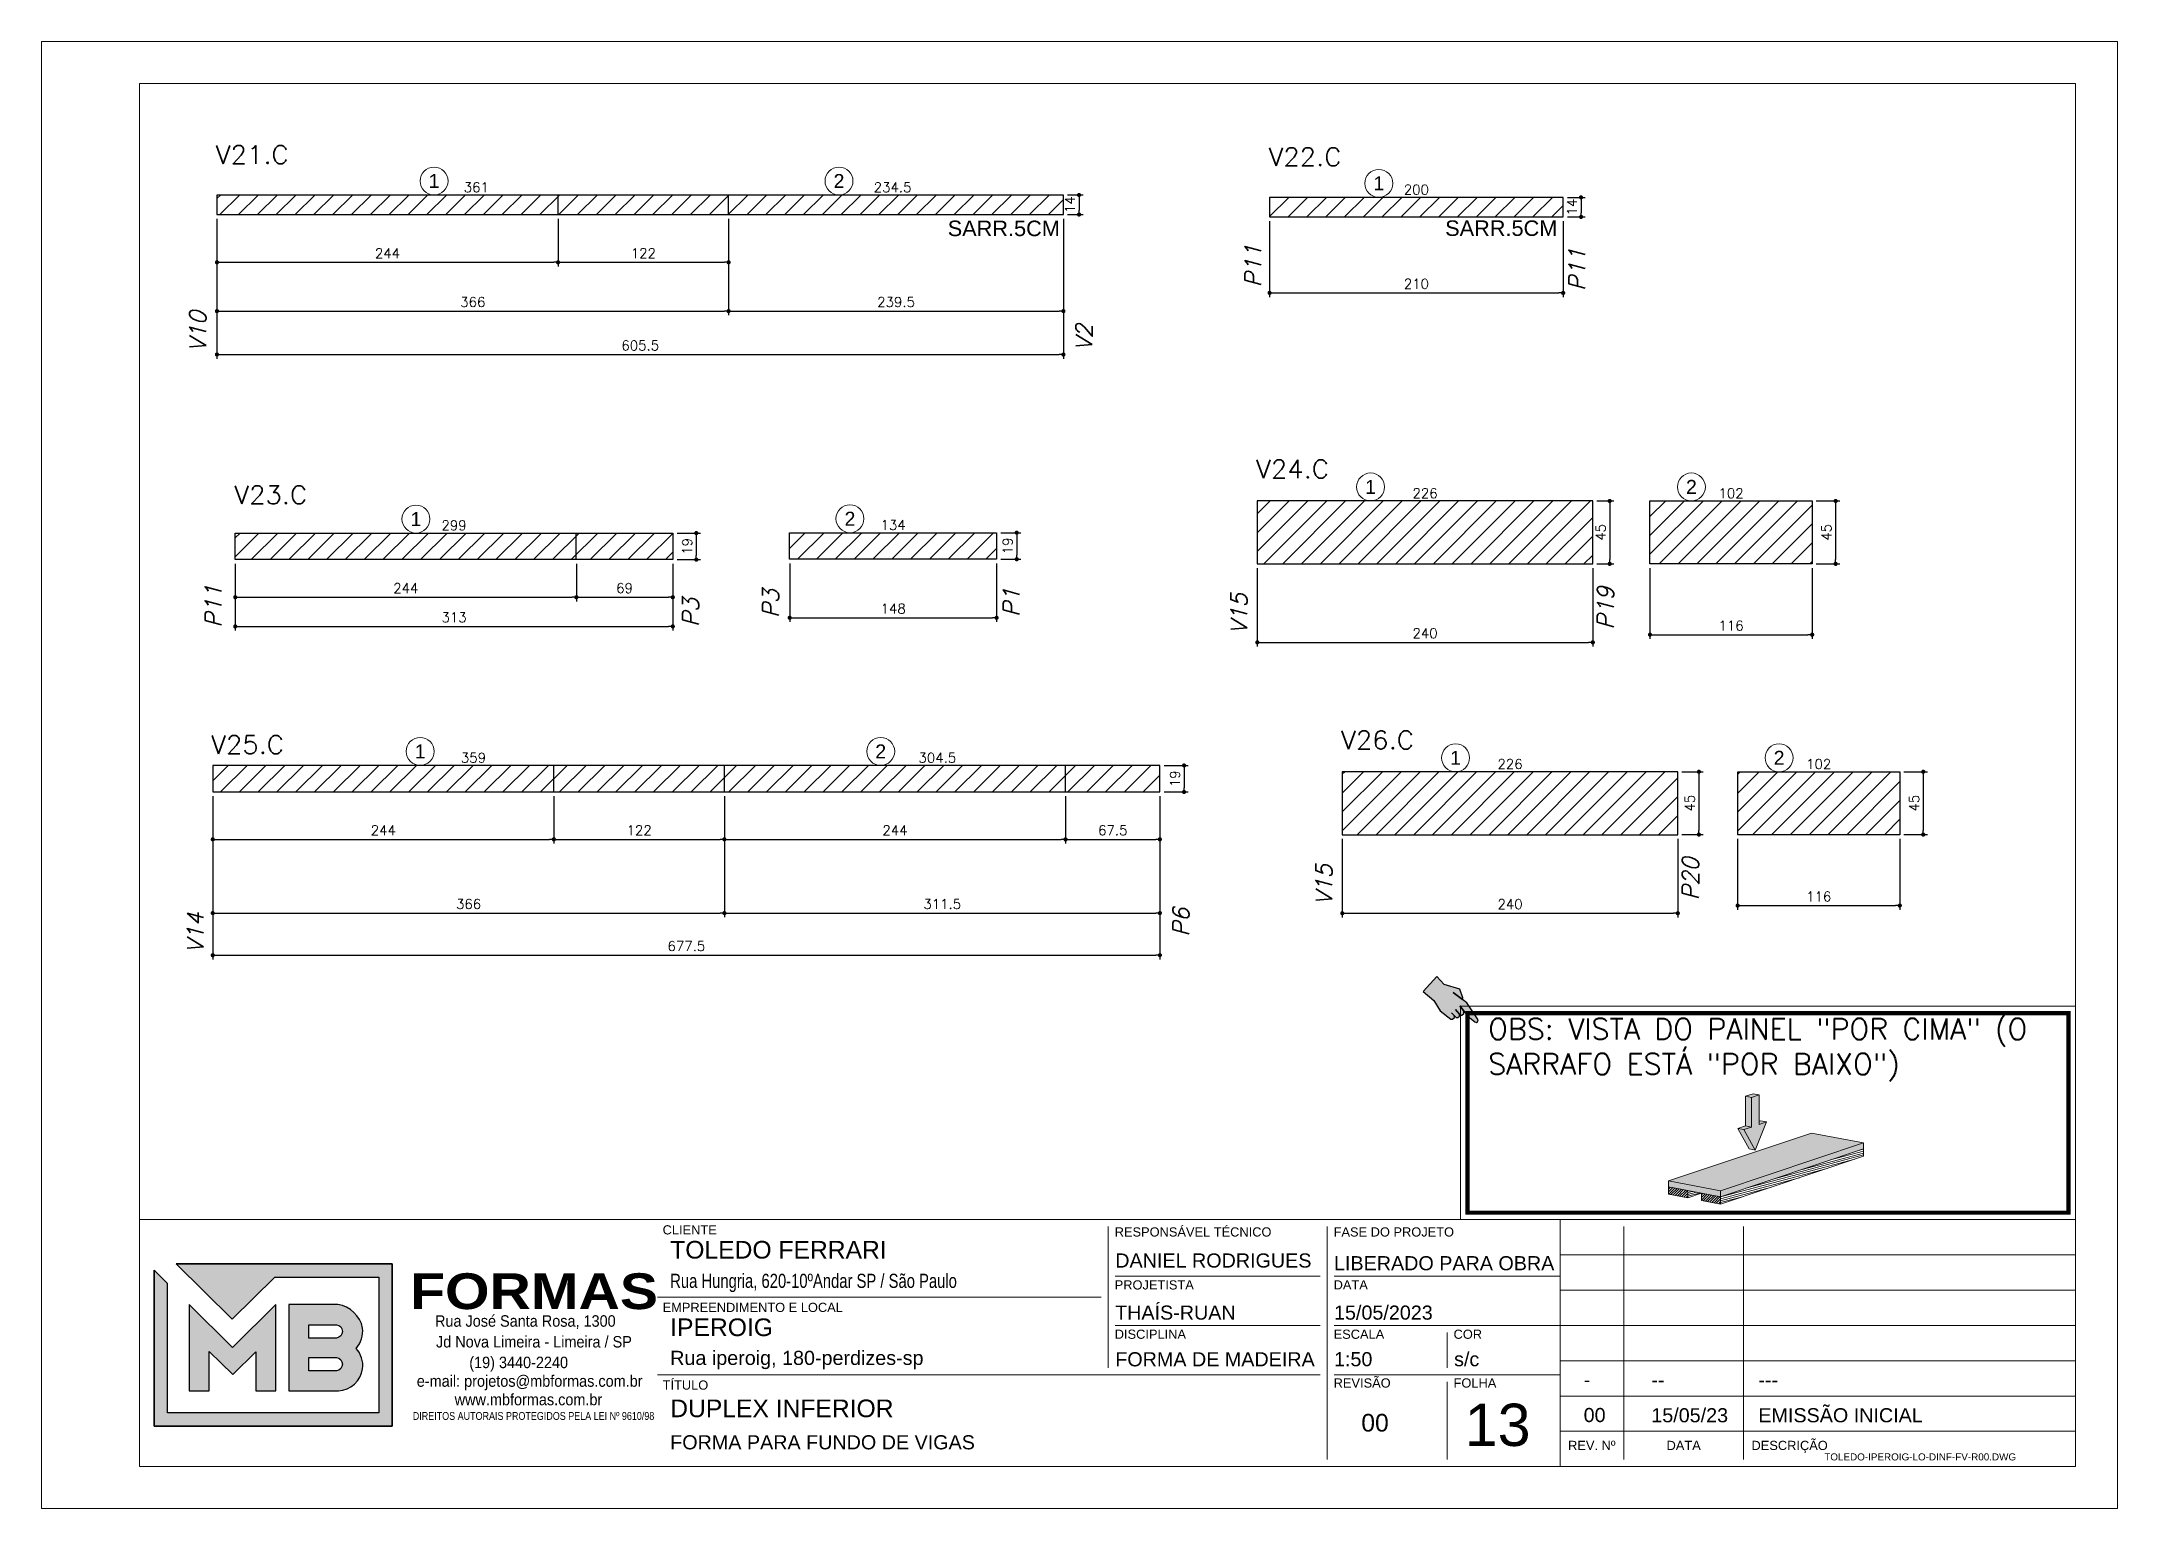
# Model space of a CAD drawing. Extents: x -20676 to 4767, y -817 to 14270.
# Drawn here: x -19091 to -17606, y 5232 to 6282 of the extents above; entities that cross this region are included whole.
import ezdxf
from ezdxf.enums import TextEntityAlignment as Align
from ezdxf.lldxf.tags import DXFTag

# ---------------------------------------------------------------- set-up
doc = ezdxf.new("R2010")
doc.units = 0
doc.header["$PDMODE"] = 2
doc.header["$PDSIZE"] = 10
doc.linetypes.add('CABLIN', pattern=[0.35, 0.25, -0.1])
doc.layers.get('0').update_dxf_attribs({"lineweight": 13})
doc.layers.get('Defpoints').update_dxf_attribs({"lineweight": 13})
for name, color, linetype, lineweight in [('contorno de painel', 7, 'Continuous', 13), ('cotas', 4, 'Continuous', 13), ('FOLHA MB', 7, 'Continuous', 13), ('HACHURACONCRETO', 7, 'Continuous', 13), ('REAPROVEITAMENTO', 1, 'Continuous', 13), ('Romaneio', 1, 'Continuous', 13), ('texto de viga', 7, 'Continuous', 13)]:
    doc.layers.add(name, color=color, linetype=linetype, lineweight=lineweight)
for name, color, linetype in [('Cota Sarrafo', 180, 'Continuous'), ('MB_LOGO', 254, 'Continuous'), ('Painéis', 200, 'Continuous'), ('REGUA-80', 111, 'Continuous'), ('TEXTO_GERAL', 7, 'Continuous'), ('va165-sec', 5, 'DASHED')]:
    doc.layers.add(name, color=color, linetype=linetype)
doc.styles.add('ARIAL', font='arial.ttf', dxfattribs={"oblique": 15, "height": 25})
doc.styles.add('MB_C01', font='arial.ttf', dxfattribs={"height": 1.3})
doc.styles.add('MB_C02', font='arial.ttf', dxfattribs={"height": 2})
doc.styles.add('MB_C03', font='arial.ttf', dxfattribs={"height": 2.5})
doc.styles.add('MB_C04', font='arial.ttf', dxfattribs={"height": 6})
doc.styles.add('MB_LOGO', font='ariblk.ttf', dxfattribs={"height": 75})
doc.styles.add('MB_TEXT', font='ARIALN.TTF', dxfattribs={"height": 10})
doc.styles.add('REGUA-120', font='ROMANS.shx', dxfattribs={"height": 15})
doc.styles.add('ROMANS', font='romans.shx')
tags = doc.linetypes.add('DASHED', pattern=[0.75, 0.5, -0.25]).pattern_tags.tags
tags[6:7] = [DXFTag(74, 4), DXFTag(75, 0), DXFTag(340, '0'), DXFTag(46, 1.0), DXFTag(50, 0.0), DXFTag(44, 0.0), DXFTag(45, 0.0)]
tags[4:5] = [DXFTag(74, 4), DXFTag(75, 0), DXFTag(340, '0'), DXFTag(46, 1.0), DXFTag(50, 0.0), DXFTag(44, 0.0), DXFTag(45, 0.0)]
doc.dimstyles.new('PAINEL', dxfattribs={"dimtxt": 7, "dimasz": 3, "dimexe": 3, "dimexo": 3, "dimgap": 3, "dimtad": 1, "dimdec": 1, "dimzin": 12, "dimdsep": 46, "dimtxsty": 'ROMANS', "dimblk": 'DOT', "dimcen": 0, "dimclrd": 4, "dimclre": 4, "dimclrt": 240, "dimadec": 1, "dimazin": 3, "dimtfac": 1, "dimtdec": 1, "dimtmove": 0, "dimatfit": 3, "dimfxl": 0, "dimtolj": 1, "dimtzin": 12, "dimarcsym": 0})
doc.dimstyles.new('projeto2', dxfattribs={"dimtxt": 7, "dimasz": 5, "dimexe": 1.25, "dimexo": 2.5, "dimgap": 2, "dimtad": 1, "dimdec": 1, "dimdsep": 46, "dimtxsty": 'ROMANS', "dimblk": 'OBLIQUE', "dimcen": 10, "dimdle": 1, "dimse1": 1, "dimse2": 1, "dimsd1": 1, "dimsd2": 1, "dimclrd": 256, "dimclre": 256, "dimclrt": 3, "dimadec": 0, "dimazin": 0, "dimtfac": 1, "dimtdec": 1, "dimtmove": 0, "dimatfit": 3, "dimldrblk": 'OBLIQUE', "dimfxl": 0, "dimlwd": -1, "dimlwe": -1, "dimarcsym": 0})

msp = doc.modelspace()

# ---------------------------------------------------------------- texts
at = {"layer": 'FOLHA MB', "color": 1, "style": 'ARIAL'}
for p in [(-18443.16, 6142.95), (-18087.31, 6143.09)]:
    msp.add_text('SARR.5CM', height=11.116, dxfattribs=at).set_placement(p)
at = {"layer": 'Romaneio', "color": 7, "style": 'ARIAL'}
for s, p in [('1', (-18810.61, 6182.39)), ('2', (-18520.93, 6182.39)), ('1', (-18134.79, 6180.72)), ('1', (-18140.66, 5963.44)), ('2', (-17911.17, 5963.44)), ('1', (-18823.54, 5940.44)), ('2', (-18513.08, 5940.67)), ('1', (-18820.54, 5774.12)), ('2', (-18491.09, 5774.12)), ('1', (-18079.86, 5769.55)), ('2', (-17848.44, 5769.55))]:
    msp.add_text(s, height=10, dxfattribs=at).set_placement(p, align=Align.MIDDLE_CENTER)
at = {"layer": 'texto de viga', "color": 215, "style": 'REGUA-120', "oblique": 15}
for s, p in [('P11', (-18218.82, 6106.24)), ('P11', (-17987.12, 6103.61)), ('V10', (-18973.68, 6060.11)), ('V2', (-18339.8, 6060.77)), ('P11', (-18962.59, 5862.7)), ('P3', (-18621.22, 5863.27)), ('P3', (-18563.98, 5869.58)), ('P1', (-18391.82, 5870.41)), ('V15', (-18228.89, 5857.97)), ('P19', (-17966.71, 5861.39)), ('V15', (-18168.09, 5664.08)), ('P20', (-17905.91, 5667.5)), ('V14', (-18975.53, 5629.63)), ('P6', (-18270.46, 5641.56))]:
    msp.add_text(s, height=11.752, rotation=90, dxfattribs=at).set_placement(p)
at = {"layer": 'TEXTO_GERAL', "style": 'REGUA-120', "width": 1.05}
for s, p in [('V21.C', (-18966.7, 6194.81)), ('V22.C', (-18213.58, 6193.19)), ('V24.C', (-18222.51, 5969.74)), ('V23.C', (-18953.42, 5951.29)), ('V25.C', (-18970, 5772.52)), ('V26.C', (-18161.71, 5775.85))]:
    msp.add_text(s, height=13, dxfattribs=at).set_placement(p)

# ---------------------------------------------------------------- blocks, each defined once
blk = doc.blocks.new('LOGO2')
at = {"layer": 'MB_LOGO', "linetype": 'Continuous'}
h = blk.add_hatch(color=256, dxfattribs=at)
h.dxf.hatch_style = 1
h.set_gradient(color1=(242, 132, 69), color2=(247, 180, 141), rotation=90, tint=1)
h.paths.add_polyline_path([(7.48, 9.64), (10.45, 12.57), (17.71, 12.57), (17.71, 3.12), (2.97, 3.12), (2.97, 12.14), (2.04, 13.06), (2.04, 2.19), (18.64, 2.19), (18.64, 13.5), (3.56, 13.5)])
h = blk.add_hatch(color=256, dxfattribs=at)
h.dxf.hatch_style = 1
h.set_gradient(color1=(242, 132, 69), color2=(247, 180, 141), rotation=90, tint=1)
h.paths.add_polyline_path([(10.52, 4.64), (10.52, 10.66), (7.5, 7.68), (4.47, 10.66), (4.47, 4.64), (5.86, 4.64), (5.86, 7.4), (7.51, 5.78), (9.13, 7.37), (9.13, 4.64)])
h = blk.add_hatch(color=256, dxfattribs=at)
h.dxf.hatch_style = 1
h.set_gradient(color1=(242, 132, 69), color2=(247, 180, 141), rotation=90, tint=1)
h.paths.add_polyline_path([(11.42, 10.66), (11.42, 4.64), (14.89, 4.64, 0.350532), (16.57, 6.18, 0.219217), (16.12, 7.6, 0.21502), (16.57, 9.03, 0.319901), (14.85, 10.66)])
h.paths.add_polyline_path([(14.75, 8.33), (12.82, 8.33), (12.82, 9.26), (14.63, 9.26, -1)], flags=16)
h.paths.add_polyline_path([(14.75, 6.04), (12.82, 6.04), (12.82, 6.97), (14.63, 6.97, -1)], flags=16)
blk.add_lwpolyline([(3.56, 13.5), (18.64, 13.5), (18.64, 2.19), (2.04, 2.19), (2.04, 13.06)], dxfattribs=at)
at = {"layer": 'MB_LOGO', "color": 31, "linetype": 'Continuous', "true_color": 0xf7b48d}
for points in [[(10.45, 12.57), (17.71, 12.57), (17.71, 3.12), (2.97, 3.12), (2.97, 12.14), (2.04, 13.06), (2.04, 2.19), (18.64, 2.19), (18.64, 13.5), (3.56, 13.5), (7.48, 9.64)], [(4.47, 10.66), (4.47, 4.64), (5.86, 4.64), (5.86, 7.4), (7.51, 5.78), (9.13, 7.37), (9.13, 4.64), (10.52, 4.64), (10.52, 10.66), (7.5, 7.68)]]:
    blk.add_lwpolyline(points, close=True, dxfattribs=at)
for points in [[(16.57, 9.03, 0.319901), (14.85, 10.66), (11.42, 10.66), (11.42, 4.64), (14.89, 4.64, 0.350532), (16.57, 6.18, 0.219217), (16.12, 7.6, 0.21502)], [(12.82, 9.26), (14.75, 9.26, -0.880235), (14.75, 8.33), (12.82, 8.33)], [(12.82, 6.97), (14.75, 6.97, -0.880235), (14.75, 6.04), (12.82, 6.04)]]:
    blk.add_lwpolyline(points, format="xyb", close=True, dxfattribs=at)
at = {"layer": 'MB_LOGO', "color": 0, "linetype": 'Continuous', "style": 'MB_LOGO'}
blk.add_text('FORMAS', height=2.496, dxfattribs=at).set_placement((19.88, 10.35))
at = {"layer": 'MB_LOGO', "color": 0, "style": 'MB_TEXT', "width": 1.1}
for s, p in [('Rua José Santa Rosa, 1300', (21.62, 9.12)), ('Jd Nova Limeira - Limeira / SP', (21.69, 7.67)), ('(19) 3440-2240', (24.01, 6.23)), ('e-mail: projetos@mbformas.com.br', (20.35, 4.93)), ('www.mbformas.com.br', (22.99, 3.64))]:
    blk.add_text(s, height=0.7993, dxfattribs=at).set_placement(p)
at = {"layer": 'MB_LOGO', "color": 252, "style": 'MB_TEXT'}
blk.add_text('DIREITOS AUTORAIS PROTEGIDOS PELA LEI Nº 9610/98', height=0.546, dxfattribs=at).set_placement((20.07, 2.62))
blk = doc.blocks.new('A$Ceb89ac90')
at = {"color": 1}
for p, q in [((1086.3, 356.7), (70, 356.7)), ((1086.3, 356.7), (1086.3, 179.9)), ((1455, 356.7), (1086.3, 356.7)), ((763, 351.7), (763, 250.7)), ((919.6, 351.7), (919.6, 185)), ((1131.8, 185), (1131.8, 351.7)), ((1217.6, 351.7), (1217.6, 185)), ((1455, 331.5), (1086.3, 331.5)), ((914.6, 316.3), (768.1, 316.3)), ((1086.3, 316.3), (924.7, 316.3)), ((758, 301.2), (440.7, 301.2)), ((1455, 306.2), (1086.3, 306.2)), ((914.6, 281), (768.1, 281)), ((1086.3, 281), (924.7, 281)), ((1005.5, 275.9), (1005.5, 250.7)), ((1455, 281), (1086.3, 281)), ((1455, 255.7), (1086.3, 255.7)), ((914.6, 245.6), (440.7, 245.6)), ((1086.3, 245.6), (924.7, 245.6)), ((1005.5, 240.6), (1005.5, 185)), ((1455, 230.4), (1086.3, 230.4)), ((1455, 205.2), (1086.3, 205.2))]:
    blk.add_line(p, q, dxfattribs=at)
for points in [[(0, 1199.9), (0, 149.9), (1485, 149.9), (1485, 1199.9)], [(70, 1169.9), (70, 179.9), (1455, 179.9), (1455, 1169.9)]]:
    blk.add_lwpolyline(points, close=True, dxfattribs=at)
at = {"xscale": 10.25810868844649, "yscale": 10.25810868844649, "zscale": 10.25810868844649}
blk.add_blockref('LOGO2', (59.7, 186.5), dxfattribs=at)
at = {"color": 6, "style": 'MB_C01'}
for s, height, p in [('CLIENTE', 6.57, (444.3, 346.1)), ('RESPONSÁVEL TÉCNICO', 6.566, (767.7, 344.6)), ('FASE DO PROJETO', 6.566, (924.3, 344.6)), ('PROJETISTA', 6.57, (767.7, 306.7)), ('DATA', 6.57, (924.3, 306.7)), ('EMPREENDIMENTO E LOCAL', 6.566, (444.3, 290.6)), ('DISCIPLINA', 6.57, (767.7, 271.4)), ('ESCALA', 6.57, (924.3, 271.4)), ('COR', 6.57, (1010.1, 271.4)), ('TÍTULO', 6.57, (444.3, 235)), ('REVISÃO', 6.57, (924.3, 236.5)), ('FOLHA', 6.57, (1010.1, 236.5))]:
    blk.add_text(s, height=height, dxfattribs=at).set_placement(p)
at = {"color": 5, "style": 'MB_C02'}
for s, p in [('DANIEL RODRIGUES', (768.1, 322.4)), ('FORMA DE MADEIRA', (768.1, 251.7))]:
    blk.add_text(s, height=10.102, dxfattribs=at).set_placement(p)
at = {"color": 6, "style": 'MB_C01'}
for s, p in [('REV. Nº', (1109, 195.1)), ('DATA', (1174.7, 195.1)), ('DESCRIÇÃO', (1250.5, 195.1))]:
    blk.add_text(s, height=6.57, dxfattribs=at).set_placement(p, align=Align.MIDDLE_CENTER)
at = {"insert": (1275.3, 189.4), "char_height": 5.051, "width": 210.818, "attachment_point": 1, "style": 'MB_C04'}
blk.add_mtext('TOLEDO-IPEROIG-LO-DINF-FV-R00.DWG', dxfattribs=at)
at = {"color": 5}
for tag, p, height, style in [('CLIENTE', (449.7, 328.8), 12.6, 'MB_C03'), ('REV_05', (1103.1, 338.1), 10.1, 'MB_C02'), ('DATA_REV_05', (1151.5, 337.9), 10.1, 'MB_C02'), ('INFO_REV_05', (1228.1, 337.9), 10.1, 'MB_C02'), ('FASE', (924.6, 320.5), 10.1, 'MB_C02'), ('REV_04', (1103.1, 312.8), 10.1, 'MB_C02'), ('DATA_REV_04', (1151.5, 312.7), 10.1, 'MB_C02'), ('INFO_REV_04', (1228.1, 312.7), 10.1, 'MB_C02'), ('REV_03', (1103.1, 287.6), 10.1, 'MB_C02'), ('DATA_REV_03', (1151.5, 287.4), 10.1, 'MB_C02'), ('INFO_REV_03', (1228.1, 287.4), 10.1, 'MB_C02'), ('OBRA', (449.7, 273.3), 12.6, 'MB_C03'), ('PROJETISTA', (768, 285.1), 10.1, 'MB_C02'), ('DATA', (924.6, 285.1), 10.1, 'MB_C02'), ('REV_02', (1103.1, 262.3), 10.1, 'MB_C02'), ('DATA_REV_02', (1151.5, 262.1), 10.1, 'MB_C02'), ('INFO_REV_02', (1228.1, 262.1), 10.1, 'MB_C02'), ('ESC', (924.6, 251.8), 10.1, 'MB_C02'), ('COR', (1010.5, 251.8), 10.1, 'MB_C02'), ('REV_01', (1103.1, 237.1), 10.1, 'MB_C02'), ('DATA_REV_01', (1151.5, 236.9), 10.1, 'MB_C02'), ('INFO_REV_01', (1228.1, 236.9), 10.1, 'MB_C02'), ('PAVIMENTO', (449.7, 215.3), 12.6, 'MB_C03'), ('FL', (1018.1, 194.7), 30.3, 'MB_C04'), ('EMISSÃO_INICIAL', (1228.1, 211.6), 10.1, 'MB_C02'), ('REV', (944.1, 205), 12.6, 'MB_C03'), ('REV_00', (1103.1, 211.8), 10.1, 'MB_C02'), ('DATA_REV_00', (1151.5, 211.6), 10.1, 'MB_C02')]:
    blk.add_attdef(tag, p, '', height=height, dxfattribs=dict(at, style=style))
at = {"color": 6, "style": 'MB_C02'}
for tag, p in [('ENDEREÇO_CLIENTE', (449.7, 307.8)), ('ENDEREÇO_OBRA', (449.7, 252.7)), ('TIPO_DE_PROJETO', (449.7, 192.3))]:
    blk.add_attdef(tag, p, '', height=10.1, dxfattribs=at)
blk = doc.blocks.new('INDICADOR')
at = {"layer": 'va165-sec', "ltscale": 100}
blk.add_hatch(color=61, dxfattribs=at).paths.add_polyline_path([(-59.7, -24.5), (-37.5, -24.3), (-35.4, -22.8), (-34.7, -18.5), (-36.9, -15.9), (-32.1, -16.5), (-29.9, -15.1), (-29.3, -11.2), (-31.5, -8.9), (-29.5, -9.3), (-27.5, -7.7), (-26.6, -3.4), (-28.9, -0.4), (-18.5, -2.8), (-3.7, -3.1), (-0.7, -1.9), (0, 0), (-1.3, 2.8), (-2.9, 3.5), (-33.7, 13.2), (-42.6, 13.1), (-44, 16), (-56.7, 23.9), (-82.1, 13.8), (-99.5, 16.7), (-102.1, -17), (-79.1, -17.5)])
at = {"layer": 'REGUA-80', "color": 1}
blk.add_lwpolyline([(-102.1, -17), (-79.1, -17.5), (-59.7, -24.5), (-37.5, -24.3), (-35.4, -22.8), (-34.7, -18.5), (-36.9, -15.9), (-43.1, -15.1), (-32.1, -16.5), (-29.9, -15.1), (-29.3, -11.2), (-31.5, -8.9), (-41.5, -7), (-29.5, -9.3), (-27.5, -7.7), (-26.6, -3.4), (-28.9, -0.4), (-39.8, 2.2), (-18.5, -2.8), (-3.7, -3.1), (-0.7, -1.9), (0, 0), (-1.3, 2.8), (-2.9, 3.5), (-33.7, 13.2), (-42.6, 13.1), (-61.9, 12.9), (-42.6, 13.1), (-44, 16), (-56.7, 23.9), (-82.1, 13.8), (-99.5, 16.7), (-102.1, -17)], dxfattribs=at)
blk = doc.blocks.new('DEDADA')
at = {"linetype": 'Continuous', "ltscale": 100, "xscale": 0.5000000000004939, "yscale": 0.5000000000004939, "zscale": 0.5000000000004939, "rotation": 321.5463332659798}
blk.add_blockref('INDICADOR', (63.1, 17), dxfattribs=at)
blk = doc.blocks.new('FDSFSDFSDF')
at = {"layer": 'HACHURACONCRETO'}
h = blk.add_hatch(color=1, dxfattribs=at)
h.dxf.hatch_style = 1
h.paths.add_polyline_path([(-20956.4, 7327.5), (-20960.7, 7328.3), (-20960.7, 7307.2), (-20956.4, 7306.3)], flags=17)
h.paths.add_polyline_path([(-20951, 7329.3), (-20956.4, 7327.5), (-20956.4, 7306.3), (-20961.8, 7304.5), (-20953.7, 7289.8), (-20945.6, 7310), (-20951, 7308.2)])
h.paths.add_polyline_path([(-20961.8, 7304.5), (-20966.1, 7305.3), (-20958, 7290.7), (-20953.7, 7289.8)])
h.paths.add_polyline_path([(-20956.4, 7306.3), (-20960.7, 7307.2), (-20966.1, 7305.3), (-20961.8, 7304.5)])
h.paths.add_polyline_path([(-20945.6, 7310), (-20949.9, 7310.8), (-20951, 7310.4), (-20951, 7308.2)], flags=17)
h.paths.add_polyline_path([(-20951, 7329.3), (-20955.3, 7330.1), (-20960.7, 7328.3), (-20956.4, 7327.5)])
h = blk.add_hatch(color=253, dxfattribs=at)
h.dxf.hatch_style = 1
h.paths.add_polyline_path([(-20876.3, 7294.9), (-20913.5, 7302), (-21015.7, 7267.8), (-20978.5, 7260.6)])
h.paths.add_polyline_path([(-21015.7, 7267.8), (-21015.7, 7263.5), (-20978.5, 7256.4), (-20978.5, 7260.6)])
h.paths.add_polyline_path([(-20876.3, 7290.6), (-20876.3, 7294.9), (-20978.5, 7260.6), (-20978.5, 7256.4)])
h = blk.add_hatch(dxfattribs=at)
h.set_pattern_fill('ANSI31', color=252, scale=0.409149, angle=150)
h.set_pattern_definition([(195, (7609.989, -2957.4306), (0.336218163, -1.254783266), [])])
h.paths.add_polyline_path([(-20992.2, 7258.9), (-20992.2, 7259), (-21002, 7260.9), (-21002, 7255.6)])
h.paths.add_polyline_path([(-20876.3, 7285.4), (-20876.3, 7290.6), (-20978.5, 7256.4), (-20978.5, 7251.1)])
h = blk.add_hatch(dxfattribs=at)
h.set_pattern_fill('ANSI31', color=252, scale=0.409149)
h.set_pattern_definition([(45, (7609.989, -2957.4306), (-0.918565103, 0.918565103), [])])
h.paths.add_polyline_path([(-21002, 7260.9), (-21015.7, 7263.5), (-21015.7, 7258.3), (-21002, 7255.6)])
h.paths.add_polyline_path([(-20978.5, 7256.4), (-20992.2, 7259), (-20992.2, 7253.8), (-20978.5, 7251.1)])
at = {"color": 0, "linetype": 'Continuous', "lineweight": 0, "extrusion": (5.55112e-17, 0.967349, 0.253449)}
for p, q in [((-20960.7, 7328.3), (-20955.3, 7330.1)), ((-20956.4, 7327.5), (-20960.7, 7328.3)), ((-20960.7, 7307.2), (-20960.7, 7328.3)), ((-20951, 7329.3), (-20956.4, 7327.5)), ((-20956.4, 7327.5), (-20956.4, 7306.3)), ((-20951, 7329.3), (-20955.3, 7330.1)), ((-20951, 7308.2), (-20951, 7329.3)), ((-20966.1, 7305.3), (-20960.7, 7307.2)), ((-20956.4, 7306.3), (-20961.8, 7304.5)), ((-20956.4, 7306.3), (-20960.7, 7307.2)), ((-20953.7, 7289.8), (-20945.6, 7310)), ((-20951, 7310.4), (-20949.9, 7310.8)), ((-20945.6, 7310), (-20951, 7308.2)), ((-20945.6, 7310), (-20949.9, 7310.8)), ((-20913.5, 7302), (-21015.7, 7267.8)), ((-20978.5, 7260.6), (-20876.3, 7294.9)), ((-20961.8, 7304.5), (-20966.1, 7305.3)), ((-20958, 7290.7), (-20966.1, 7305.3)), ((-20961.8, 7304.5), (-20953.7, 7289.8)), ((-20876.3, 7294.9), (-20913.5, 7302)), ((-20876.3, 7290.6), (-20876.3, 7294.9)), ((-20876.3, 7290.6), (-20978.5, 7256.4)), ((-20876.3, 7290.6), (-20978.5, 7256.4)), ((-20876.3, 7285.4), (-20978.5, 7251.1)), ((-20953.7, 7289.8), (-20958, 7290.7)), ((-20876.3, 7290.6), (-20876.3, 7285.4)), ((-21015.7, 7267.8), (-20978.5, 7260.6)), ((-21015.7, 7263.5), (-21015.7, 7267.8)), ((-21015.7, 7263.5), (-21015.7, 7258.3)), ((-21015.7, 7263.5), (-21002, 7260.9)), ((-20978.5, 7256.4), (-21015.7, 7263.5)), ((-21002, 7255.6), (-21015.7, 7258.3)), ((-21002, 7260.9), (-21002, 7255.6)), ((-20992.2, 7258.9), (-21002, 7255.6)), ((-20978.5, 7256.4), (-20992.2, 7259)), ((-20992.2, 7259), (-20992.2, 7253.8)), ((-20978.5, 7251.1), (-20992.2, 7253.8)), ((-20978.5, 7256.4), (-20978.5, 7260.6)), ((-20978.5, 7256.4), (-20978.5, 7251.1))]:
    blk.add_line(p, q, dxfattribs=at)
blk.add_lwpolyline([(-21164.5, 7392.8), (-20724.6, 7392.8), (-20724.6, 7240), (-21164.5, 7240)], close=True)
at = {"const_width": 3}
blk.add_lwpolyline([(-21159.5, 7387.8), (-20729.6, 7387.8), (-20729.6, 7245), (-21159.5, 7245)], close=True, dxfattribs=at)
at = {"lineweight": 5, "xscale": 0.8622490710097133, "yscale": 0.8622490710097133, "zscale": 0.2874163570032379}
blk.add_blockref('DEDADA', (-21206.7, 7367), dxfattribs=at)
at = {"layer": 'contorno de painel', "linetype": 'CABLIN', "insert": (-21144.8, 7383.9), "char_height": 15, "attachment_point": 1, "style": 'ROMANS'}
blk.add_mtext_dynamic_manual_height_columns('OBS: VISTA DO PAINEL "POR CIMA" (O SARRAFO ESTÁ "POR BAIXO")', width=429.807, gutter_width=45, heights=[0], dxfattribs=at)
blk = doc.blocks.new('_Dot')
at = {"color": 0, "linetype": 'ByBlock', "lineweight": -2}
blk.add_line((-0.5, 0), (-1, 0), dxfattribs=at)
at = {"color": 0, "linetype": 'ByBlock', "const_width": 0.5}
blk.add_lwpolyline([(-0.25, 0, 1), (0.25, 0, 1)], format="xyb", close=True, dxfattribs=at)
blk = doc.blocks.new('*D1856')
at = {"layer": 'cotas', "color": 4, "lineweight": -2, "transparency": 16777216}
for p, q in [((-18965.9, 6155.4), (-18965.9, 6055.2)), ((-18360.4, 6155.4), (-18360.4, 6055.2)), ((-18962.9, 6058.2), (-18363.4, 6058.2))]:
    blk.add_line(p, q, dxfattribs=at)
at = {"layer": 'Defpoints', "color": 0, "transparency": 16777216}
for p in [(-18965.9, 6158.4), (-18360.4, 6158.4), (-18360.4, 6058.2)]:
    blk.add_point(p, dxfattribs=at)
at = {"layer": 'cotas', "color": 4, "lineweight": -2, "transparency": 16777216, "xscale": 3, "yscale": 3, "zscale": 3, "rotation": 180}
blk.add_blockref('_Dot', (-18965.9, 6058.2), dxfattribs=at)
at = {"layer": 'cotas', "color": 4, "lineweight": -2, "transparency": 16777216, "xscale": 3, "yscale": 3, "zscale": 3}
blk.add_blockref('_Dot', (-18360.4, 6058.2), dxfattribs=at)
at = {"layer": 'cotas', "color": 240, "transparency": 16777216, "insert": (-18663.1, 6064.7), "char_height": 7, "attachment_point": 5, "style": 'ROMANS'}
blk.add_mtext('\\A1;605.5', dxfattribs=at)
blk = doc.blocks.new('*D1857')
at = {"layer": 'cotas', "color": 4, "lineweight": -2, "transparency": 16777216}
for p, q in [((-18357.4, 6172.4), (-18346.2, 6172.4)), ((-18349.2, 6169.4), (-18349.2, 6161.4)), ((-18357.4, 6158.4), (-18346.2, 6158.4))]:
    blk.add_line(p, q, dxfattribs=at)
at = {"layer": 'Defpoints', "color": 0, "transparency": 16777216}
for p in [(-18360.4, 6172.4), (-18360.4, 6158.4), (-18349.2, 6158.4)]:
    blk.add_point(p, dxfattribs=at)
at = {"layer": 'cotas', "color": 4, "lineweight": -2, "transparency": 16777216, "xscale": 3, "yscale": 3, "zscale": 3}
for p, rotation in [((-18349.2, 6172.4), 90), ((-18349.2, 6158.4), 270)]:
    blk.add_blockref('_Dot', p, dxfattribs=dict(at, rotation=rotation))
at = {"layer": 'cotas', "color": 240, "transparency": 16777216, "insert": (-18355.7, 6165.4), "char_height": 7, "attachment_point": 5, "rotation": 90, "style": 'ROMANS'}
blk.add_mtext('\\A1;14', dxfattribs=at)
blk = doc.blocks.new('*D1858')
at = {"layer": 'cotas', "color": 4, "lineweight": -2, "transparency": 16777216}
for p, q in [((-18965.9, 6155.4), (-18965.9, 6121.2)), ((-18721.9, 6155.4), (-18721.9, 6121.2)), ((-18962.9, 6124.2), (-18724.9, 6124.2))]:
    blk.add_line(p, q, dxfattribs=at)
at = {"layer": 'Defpoints', "color": 0, "transparency": 16777216}
for p in [(-18965.9, 6158.4), (-18721.9, 6158.4), (-18721.9, 6124.2)]:
    blk.add_point(p, dxfattribs=at)
at = {"layer": 'cotas', "color": 4, "lineweight": -2, "transparency": 16777216, "xscale": 3, "yscale": 3, "zscale": 3, "rotation": 180}
blk.add_blockref('_Dot', (-18965.9, 6124.2), dxfattribs=at)
at = {"layer": 'cotas', "color": 4, "lineweight": -2, "transparency": 16777216, "xscale": 3, "yscale": 3, "zscale": 3}
blk.add_blockref('_Dot', (-18721.9, 6124.2), dxfattribs=at)
at = {"layer": 'cotas', "color": 240, "transparency": 16777216, "insert": (-18843.9, 6130.7), "char_height": 7, "attachment_point": 5, "style": 'ROMANS'}
blk.add_mtext('\\A1;244', dxfattribs=at)
blk = doc.blocks.new('*D1859')
at = {"layer": 'cotas', "color": 4, "lineweight": -2, "transparency": 16777216}
for p, q in [((-18721.9, 6155.4), (-18721.9, 6121.2)), ((-18599.9, 6155.4), (-18599.9, 6121.2)), ((-18718.9, 6124.2), (-18602.9, 6124.2))]:
    blk.add_line(p, q, dxfattribs=at)
at = {"layer": 'Defpoints', "color": 0, "transparency": 16777216}
for p in [(-18721.9, 6158.4), (-18599.9, 6158.4), (-18599.9, 6124.2)]:
    blk.add_point(p, dxfattribs=at)
at = {"layer": 'cotas', "color": 4, "lineweight": -2, "transparency": 16777216, "xscale": 3, "yscale": 3, "zscale": 3, "rotation": 180}
blk.add_blockref('_Dot', (-18721.9, 6124.2), dxfattribs=at)
at = {"layer": 'cotas', "color": 4, "lineweight": -2, "transparency": 16777216, "xscale": 3, "yscale": 3, "zscale": 3}
blk.add_blockref('_Dot', (-18599.9, 6124.2), dxfattribs=at)
at = {"layer": 'cotas', "color": 240, "transparency": 16777216, "insert": (-18660.9, 6130.7), "char_height": 7, "attachment_point": 5, "style": 'ROMANS'}
blk.add_mtext('\\A1;122', dxfattribs=at)
blk = doc.blocks.new('*D1860')
at = {"layer": 'cotas', "color": 4, "lineweight": -2, "transparency": 16777216}
for p, q in [((-18599.9, 6155.4), (-18599.9, 6086.3)), ((-18360.4, 6155.4), (-18360.4, 6086.3)), ((-18596.9, 6089.3), (-18363.4, 6089.3))]:
    blk.add_line(p, q, dxfattribs=at)
at = {"layer": 'Defpoints', "color": 0, "transparency": 16777216}
for p in [(-18599.9, 6158.4), (-18360.4, 6158.4), (-18360.4, 6089.3)]:
    blk.add_point(p, dxfattribs=at)
at = {"layer": 'cotas', "color": 4, "lineweight": -2, "transparency": 16777216, "xscale": 3, "yscale": 3, "zscale": 3, "rotation": 180}
blk.add_blockref('_Dot', (-18599.9, 6089.3), dxfattribs=at)
at = {"layer": 'cotas', "color": 4, "lineweight": -2, "transparency": 16777216, "xscale": 3, "yscale": 3, "zscale": 3}
blk.add_blockref('_Dot', (-18360.4, 6089.3), dxfattribs=at)
at = {"layer": 'cotas', "color": 240, "transparency": 16777216, "insert": (-18480.1, 6095.8), "char_height": 7, "attachment_point": 5, "style": 'ROMANS'}
blk.add_mtext('\\A1;239.5', dxfattribs=at)
blk = doc.blocks.new('*D1861')
at = {"layer": 'cotas', "color": 4, "lineweight": -2, "transparency": 16777216}
for p, q in [((-18965.9, 6155.4), (-18965.9, 6086.3)), ((-18599.9, 6155.4), (-18599.9, 6086.3)), ((-18962.9, 6089.3), (-18602.9, 6089.3))]:
    blk.add_line(p, q, dxfattribs=at)
at = {"layer": 'Defpoints', "color": 0, "transparency": 16777216}
for p in [(-18965.9, 6158.4), (-18599.9, 6158.4), (-18599.9, 6089.3)]:
    blk.add_point(p, dxfattribs=at)
at = {"layer": 'cotas', "color": 4, "lineweight": -2, "transparency": 16777216, "xscale": 3, "yscale": 3, "zscale": 3, "rotation": 180}
blk.add_blockref('_Dot', (-18965.9, 6089.3), dxfattribs=at)
at = {"layer": 'cotas', "color": 4, "lineweight": -2, "transparency": 16777216, "xscale": 3, "yscale": 3, "zscale": 3}
blk.add_blockref('_Dot', (-18599.9, 6089.3), dxfattribs=at)
at = {"layer": 'cotas', "color": 240, "transparency": 16777216, "insert": (-18782.9, 6095.8), "char_height": 7, "attachment_point": 5, "style": 'ROMANS'}
blk.add_mtext('\\A1;366', dxfattribs=at)
blk = doc.blocks.new('*D1862')
at = {"layer": 'Defpoints', "color": 0, "transparency": 16777216}
for p in [(-18960.9, 6172.4), (-18599.9, 6172.4), (-18599.9, 6172.4)]:
    blk.add_point(p, dxfattribs=at)
at = {"layer": 'Cota Sarrafo', "color": 3, "transparency": 16777216, "insert": (-18780.4, 6177.9), "char_height": 7, "attachment_point": 5, "style": 'ROMANS'}
blk.add_mtext('361', dxfattribs=at)
blk = doc.blocks.new('_OBLIQUE')
at = {"color": 0, "linetype": 'ByBlock', "lineweight": -2}
for p, q in [((0, 0), (-1, 0)), ((-0.5, -0.5), (0.5, 0.5))]:
    blk.add_line(p, q, dxfattribs=at)
blk = doc.blocks.new('*D1863')
at = {"layer": 'Defpoints', "color": 0, "transparency": 16777216}
for p in [(-18599.9, 6172.4), (-18365.4, 6172.4), (-18365.4, 6172.4)]:
    blk.add_point(p, dxfattribs=at)
at = {"layer": 'Cota Sarrafo', "color": 3, "transparency": 16777216, "insert": (-18482.6, 6177.9), "char_height": 7, "attachment_point": 5, "style": 'ROMANS'}
blk.add_mtext('234.5', dxfattribs=at)
blk = doc.blocks.new('*D1864')
at = {"layer": 'cotas', "color": 4, "lineweight": -2, "transparency": 16777216}
for p, q in [((-18212.9, 6153.7), (-18212.9, 6099.3)), ((-18002.9, 6153.7), (-18002.9, 6099.3)), ((-18209.9, 6102.3), (-18005.9, 6102.3))]:
    blk.add_line(p, q, dxfattribs=at)
at = {"layer": 'Defpoints', "color": 0, "transparency": 16777216}
for p in [(-18212.9, 6156.7), (-18002.9, 6156.7), (-18002.9, 6102.3)]:
    blk.add_point(p, dxfattribs=at)
at = {"layer": 'cotas', "color": 4, "lineweight": -2, "transparency": 16777216, "xscale": 3, "yscale": 3, "zscale": 3, "rotation": 180}
blk.add_blockref('_Dot', (-18212.9, 6102.3), dxfattribs=at)
at = {"layer": 'cotas', "color": 4, "lineweight": -2, "transparency": 16777216, "xscale": 3, "yscale": 3, "zscale": 3}
blk.add_blockref('_Dot', (-18002.9, 6102.3), dxfattribs=at)
at = {"layer": 'cotas', "color": 240, "transparency": 16777216, "insert": (-18107.9, 6108.8), "char_height": 7, "attachment_point": 5, "style": 'ROMANS'}
blk.add_mtext('\\A1;210', dxfattribs=at)
blk = doc.blocks.new('*D1865')
at = {"layer": 'cotas', "color": 4, "lineweight": -2, "transparency": 16777216}
for p, q in [((-17999.9, 6170.7), (-17987.1, 6170.7)), ((-17990.1, 6167.7), (-17990.1, 6159.7)), ((-17999.9, 6156.7), (-17987.1, 6156.7))]:
    blk.add_line(p, q, dxfattribs=at)
at = {"layer": 'Defpoints', "color": 0, "transparency": 16777216}
for p in [(-18002.9, 6170.7), (-18002.9, 6156.7), (-17990.1, 6156.7)]:
    blk.add_point(p, dxfattribs=at)
at = {"layer": 'cotas', "color": 4, "lineweight": -2, "transparency": 16777216, "xscale": 3, "yscale": 3, "zscale": 3}
for p, rotation in [((-17990.1, 6170.7), 90), ((-17990.1, 6156.7), 270)]:
    blk.add_blockref('_Dot', p, dxfattribs=dict(at, rotation=rotation))
at = {"layer": 'cotas', "color": 240, "transparency": 16777216, "insert": (-17996.6, 6163.7), "char_height": 7, "attachment_point": 5, "rotation": 90, "style": 'ROMANS'}
blk.add_mtext('\\A1;14', dxfattribs=at)
blk = doc.blocks.new('*D1866')
at = {"layer": 'Defpoints', "color": 0, "transparency": 16777216}
for p in [(-18207.9, 6170.7), (-18007.9, 6170.7), (-18007.9, 6170.7)]:
    blk.add_point(p, dxfattribs=at)
at = {"layer": 'Cota Sarrafo', "color": 3, "transparency": 16777216, "insert": (-18107.9, 6176.2), "char_height": 7, "attachment_point": 5, "style": 'ROMANS'}
blk.add_mtext('200', dxfattribs=at)
blk = doc.blocks.new('*D1867')
at = {"layer": 'Defpoints', "color": 0, "transparency": 16777216}
for p in [(-18556.2, 5911.7), (-18408.2, 5911.7), (-18408.2, 5869.8)]:
    blk.add_point(p, dxfattribs=at)
at = {"layer": 'Painéis', "color": 4, "lineweight": -2, "transparency": 16777216}
for p, q in [((-18556.2, 5908.7), (-18556.2, 5866.8)), ((-18408.2, 5908.7), (-18408.2, 5866.8)), ((-18553.2, 5869.8), (-18411.2, 5869.8))]:
    blk.add_line(p, q, dxfattribs=at)
at = {"layer": 'Painéis', "color": 4, "lineweight": -2, "transparency": 16777216, "xscale": 3, "yscale": 3, "zscale": 3, "rotation": 180}
blk.add_blockref('_Dot', (-18556.2, 5869.8), dxfattribs=at)
at = {"layer": 'Painéis', "color": 4, "lineweight": -2, "transparency": 16777216, "xscale": 3, "yscale": 3, "zscale": 3}
blk.add_blockref('_Dot', (-18408.2, 5869.8), dxfattribs=at)
at = {"layer": 'Painéis', "color": 240, "transparency": 16777216, "insert": (-18482.2, 5876.3), "char_height": 7, "attachment_point": 5, "style": 'ROMANS'}
blk.add_mtext('\\A1;148', dxfattribs=at)
blk = doc.blocks.new('*D1868')
at = {"layer": 'Defpoints', "color": 0, "transparency": 16777216}
for p in [(-18408.2, 5930.7), (-18408.2, 5911.7), (-18393.8, 5911.7)]:
    blk.add_point(p, dxfattribs=at)
at = {"layer": 'Painéis', "color": 4, "lineweight": -2, "transparency": 16777216}
for p, q in [((-18405.2, 5930.7), (-18390.8, 5930.7)), ((-18393.8, 5927.7), (-18393.8, 5914.7)), ((-18405.2, 5911.7), (-18390.8, 5911.7))]:
    blk.add_line(p, q, dxfattribs=at)
at = {"layer": 'Painéis', "color": 4, "lineweight": -2, "transparency": 16777216, "xscale": 3, "yscale": 3, "zscale": 3}
for p, rotation in [((-18393.8, 5930.7), 90), ((-18393.8, 5911.7), 270)]:
    blk.add_blockref('_Dot', p, dxfattribs=dict(at, rotation=rotation))
at = {"layer": 'Painéis', "color": 240, "transparency": 16777216, "insert": (-18400.3, 5921.2), "char_height": 7, "attachment_point": 5, "rotation": 90, "style": 'ROMANS'}
blk.add_mtext('\\A1;19', dxfattribs=at)
blk = doc.blocks.new('*D1869')
at = {"layer": 'Defpoints', "color": 0, "transparency": 16777216}
for p in [(-18549.2, 5930.7), (-18415.2, 5930.7), (-18415.2, 5930.7)]:
    blk.add_point(p, dxfattribs=at)
at = {"layer": 'Cota Sarrafo', "color": 3, "transparency": 16777216, "insert": (-18482.2, 5936.2), "char_height": 7, "attachment_point": 5, "style": 'ROMANS'}
blk.add_mtext('134', dxfattribs=at)
blk = doc.blocks.new('*D1870')
at = {"layer": 'cotas', "color": 4, "lineweight": -2, "transparency": 16777216}
for p, q in [((-18952.8, 5908.4), (-18952.8, 5860.6)), ((-18639.8, 5908.4), (-18639.8, 5860.6)), ((-18949.8, 5863.6), (-18642.8, 5863.6))]:
    blk.add_line(p, q, dxfattribs=at)
at = {"layer": 'Defpoints', "color": 0, "transparency": 16777216}
for p in [(-18952.8, 5911.4), (-18639.8, 5911.4), (-18639.8, 5863.6)]:
    blk.add_point(p, dxfattribs=at)
at = {"layer": 'cotas', "color": 4, "lineweight": -2, "transparency": 16777216, "xscale": 3, "yscale": 3, "zscale": 3, "rotation": 180}
blk.add_blockref('_Dot', (-18952.8, 5863.6), dxfattribs=at)
at = {"layer": 'cotas', "color": 4, "lineweight": -2, "transparency": 16777216, "xscale": 3, "yscale": 3, "zscale": 3}
blk.add_blockref('_Dot', (-18639.8, 5863.6), dxfattribs=at)
at = {"layer": 'cotas', "color": 240, "transparency": 16777216, "insert": (-18796.3, 5870.1), "char_height": 7, "attachment_point": 5, "style": 'ROMANS'}
blk.add_mtext('\\A1;313', dxfattribs=at)
blk = doc.blocks.new('*D1871')
at = {"layer": 'cotas', "color": 4, "lineweight": -2, "transparency": 16777216}
for p, q in [((-18636.8, 5930.4), (-18620, 5930.4)), ((-18623, 5927.4), (-18623, 5914.4)), ((-18636.8, 5911.4), (-18620, 5911.4))]:
    blk.add_line(p, q, dxfattribs=at)
at = {"layer": 'Defpoints', "color": 0, "transparency": 16777216}
for p in [(-18639.8, 5930.4), (-18639.8, 5911.4), (-18623, 5911.4)]:
    blk.add_point(p, dxfattribs=at)
at = {"layer": 'cotas', "color": 4, "lineweight": -2, "transparency": 16777216, "xscale": 3, "yscale": 3, "zscale": 3}
for p, rotation in [((-18623, 5930.4), 90), ((-18623, 5911.4), 270)]:
    blk.add_blockref('_Dot', p, dxfattribs=dict(at, rotation=rotation))
at = {"layer": 'cotas', "color": 240, "transparency": 16777216, "insert": (-18629.5, 5920.9), "char_height": 7, "attachment_point": 5, "rotation": 90, "style": 'ROMANS'}
blk.add_mtext('\\A1;19', dxfattribs=at)
blk = doc.blocks.new('*D1872')
at = {"layer": 'Defpoints', "color": 0, "transparency": 16777216}
for p in [(-18945.8, 5930.4), (-18646.8, 5930.4), (-18646.8, 5930.4)]:
    blk.add_point(p, dxfattribs=at)
at = {"layer": 'Cota Sarrafo', "color": 3, "transparency": 16777216, "insert": (-18796.3, 5935.9), "char_height": 7, "attachment_point": 5, "style": 'ROMANS'}
blk.add_mtext('299', dxfattribs=at)
blk = doc.blocks.new('*D1873')
at = {"layer": 'cotas', "color": 4, "lineweight": -2, "transparency": 16777216}
for p, q in [((-18952.8, 5908.4), (-18952.8, 5881.5)), ((-18708.8, 5908.4), (-18708.8, 5881.5)), ((-18949.8, 5884.5), (-18711.8, 5884.5))]:
    blk.add_line(p, q, dxfattribs=at)
at = {"layer": 'Defpoints', "color": 0, "transparency": 16777216}
for p in [(-18952.8, 5911.4), (-18708.8, 5911.4), (-18708.8, 5884.5)]:
    blk.add_point(p, dxfattribs=at)
at = {"layer": 'cotas', "color": 4, "lineweight": -2, "transparency": 16777216, "xscale": 3, "yscale": 3, "zscale": 3, "rotation": 180}
blk.add_blockref('_Dot', (-18952.8, 5884.5), dxfattribs=at)
at = {"layer": 'cotas', "color": 4, "lineweight": -2, "transparency": 16777216, "xscale": 3, "yscale": 3, "zscale": 3}
blk.add_blockref('_Dot', (-18708.8, 5884.5), dxfattribs=at)
at = {"layer": 'cotas', "color": 240, "transparency": 16777216, "insert": (-18830.8, 5891), "char_height": 7, "attachment_point": 5, "style": 'ROMANS'}
blk.add_mtext('\\A1;244', dxfattribs=at)
blk = doc.blocks.new('*D1874')
at = {"layer": 'cotas', "color": 4, "lineweight": -2, "transparency": 16777216}
for p, q in [((-18708.8, 5908.4), (-18708.8, 5881.5)), ((-18639.8, 5908.4), (-18639.8, 5881.5)), ((-18705.8, 5884.5), (-18642.8, 5884.5))]:
    blk.add_line(p, q, dxfattribs=at)
at = {"layer": 'Defpoints', "color": 0, "transparency": 16777216}
for p in [(-18708.8, 5911.4), (-18639.8, 5911.4), (-18639.8, 5884.5)]:
    blk.add_point(p, dxfattribs=at)
at = {"layer": 'cotas', "color": 4, "lineweight": -2, "transparency": 16777216, "xscale": 3, "yscale": 3, "zscale": 3, "rotation": 180}
blk.add_blockref('_Dot', (-18708.8, 5884.5), dxfattribs=at)
at = {"layer": 'cotas', "color": 4, "lineweight": -2, "transparency": 16777216, "xscale": 3, "yscale": 3, "zscale": 3}
blk.add_blockref('_Dot', (-18639.8, 5884.5), dxfattribs=at)
at = {"layer": 'cotas', "color": 240, "transparency": 16777216, "insert": (-18674.3, 5891), "char_height": 7, "attachment_point": 5, "style": 'ROMANS'}
blk.add_mtext('\\A1;69', dxfattribs=at)
blk = doc.blocks.new('*D1875')
at = {"layer": 'Defpoints', "color": 0, "transparency": 16777216}
for p in [(-18221.7, 5908.4), (-17981.7, 5908.4), (-17981.7, 5852.2)]:
    blk.add_point(p, dxfattribs=at)
at = {"layer": 'Painéis', "color": 4, "lineweight": -2, "transparency": 16777216}
for p, q in [((-18221.7, 5905.4), (-18221.7, 5849.2)), ((-17981.7, 5905.4), (-17981.7, 5849.2)), ((-18218.7, 5852.2), (-17984.7, 5852.2))]:
    blk.add_line(p, q, dxfattribs=at)
at = {"layer": 'Painéis', "color": 4, "lineweight": -2, "transparency": 16777216, "xscale": 3, "yscale": 3, "zscale": 3, "rotation": 180}
blk.add_blockref('_Dot', (-18221.7, 5852.2), dxfattribs=at)
at = {"layer": 'Painéis', "color": 4, "lineweight": -2, "transparency": 16777216, "xscale": 3, "yscale": 3, "zscale": 3}
blk.add_blockref('_Dot', (-17981.7, 5852.2), dxfattribs=at)
at = {"layer": 'Painéis', "color": 240, "transparency": 16777216, "insert": (-18101.7, 5858.7), "char_height": 7, "attachment_point": 5, "style": 'ROMANS'}
blk.add_mtext('\\A1;240', dxfattribs=at)
blk = doc.blocks.new('*D1876')
at = {"layer": 'Defpoints', "color": 0, "transparency": 16777216}
for p in [(-17940.8, 5908.4), (-17824.8, 5908.4), (-17824.8, 5857.7)]:
    blk.add_point(p, dxfattribs=at)
at = {"layer": 'Painéis', "color": 4, "lineweight": -2, "transparency": 16777216}
for p, q in [((-17940.8, 5905.4), (-17940.8, 5854.7)), ((-17824.8, 5905.4), (-17824.8, 5854.7)), ((-17937.8, 5857.7), (-17827.8, 5857.7))]:
    blk.add_line(p, q, dxfattribs=at)
at = {"layer": 'Painéis', "color": 4, "lineweight": -2, "transparency": 16777216, "xscale": 3, "yscale": 3, "zscale": 3, "rotation": 180}
blk.add_blockref('_Dot', (-17940.8, 5857.7), dxfattribs=at)
at = {"layer": 'Painéis', "color": 4, "lineweight": -2, "transparency": 16777216, "xscale": 3, "yscale": 3, "zscale": 3}
blk.add_blockref('_Dot', (-17824.8, 5857.7), dxfattribs=at)
at = {"layer": 'Painéis', "color": 240, "transparency": 16777216, "insert": (-17882.8, 5864.2), "char_height": 7, "attachment_point": 5, "style": 'ROMANS'}
blk.add_mtext('\\A1;116', dxfattribs=at)
blk = doc.blocks.new('*D1877')
at = {"layer": 'Defpoints', "color": 0, "transparency": 16777216}
for p in [(-17824.8, 5953.4), (-17824.8, 5908.4), (-17808, 5908.4)]:
    blk.add_point(p, dxfattribs=at)
at = {"layer": 'Painéis', "color": 4, "lineweight": -2, "transparency": 16777216}
for p, q in [((-17821.8, 5953.4), (-17805, 5953.4)), ((-17808, 5950.4), (-17808, 5911.4)), ((-17821.8, 5908.4), (-17805, 5908.4))]:
    blk.add_line(p, q, dxfattribs=at)
at = {"layer": 'Painéis', "color": 4, "lineweight": -2, "transparency": 16777216, "xscale": 3, "yscale": 3, "zscale": 3}
for p, rotation in [((-17808, 5953.4), 90), ((-17808, 5908.4), 270)]:
    blk.add_blockref('_Dot', p, dxfattribs=dict(at, rotation=rotation))
at = {"layer": 'Painéis', "color": 240, "transparency": 16777216, "insert": (-17814.5, 5930.9), "char_height": 7, "attachment_point": 5, "rotation": 90, "style": 'ROMANS'}
blk.add_mtext('\\A1;45', dxfattribs=at)
blk = doc.blocks.new('*D1878')
at = {"layer": 'Defpoints', "color": 0, "transparency": 16777216}
for p in [(-17981.7, 5953.4), (-17981.7, 5908.4), (-17969.6, 5908.4)]:
    blk.add_point(p, dxfattribs=at)
at = {"layer": 'Painéis', "color": 4, "lineweight": -2, "transparency": 16777216}
for p, q in [((-17978.7, 5953.4), (-17966.6, 5953.4)), ((-17969.6, 5950.4), (-17969.6, 5911.4)), ((-17978.7, 5908.4), (-17966.6, 5908.4))]:
    blk.add_line(p, q, dxfattribs=at)
at = {"layer": 'Painéis', "color": 4, "lineweight": -2, "transparency": 16777216, "xscale": 3, "yscale": 3, "zscale": 3}
for p, rotation in [((-17969.6, 5953.4), 90), ((-17969.6, 5908.4), 270)]:
    blk.add_blockref('_Dot', p, dxfattribs=dict(at, rotation=rotation))
at = {"layer": 'Painéis', "color": 240, "transparency": 16777216, "insert": (-17976.1, 5930.9), "char_height": 7, "attachment_point": 5, "rotation": 90, "style": 'ROMANS'}
blk.add_mtext('\\A1;45', dxfattribs=at)
blk = doc.blocks.new('*D1879')
at = {"layer": 'Defpoints', "color": 0, "transparency": 16777216}
for p in [(-18214.7, 5953.4), (-17988.7, 5953.4), (-17988.7, 5953.4)]:
    blk.add_point(p, dxfattribs=at)
at = {"layer": 'Cota Sarrafo', "color": 3, "transparency": 16777216, "insert": (-18101.7, 5958.9), "char_height": 7, "attachment_point": 5, "style": 'ROMANS'}
blk.add_mtext('226', dxfattribs=at)
blk = doc.blocks.new('*D1880')
at = {"layer": 'Defpoints', "color": 0, "transparency": 16777216}
for p in [(-17933.8, 5953.4), (-17831.8, 5953.4), (-17831.8, 5953.4)]:
    blk.add_point(p, dxfattribs=at)
at = {"layer": 'Cota Sarrafo', "color": 3, "transparency": 16777216, "insert": (-17882.8, 5958.9), "char_height": 7, "attachment_point": 5, "style": 'ROMANS'}
blk.add_mtext('102', dxfattribs=at)
blk = doc.blocks.new('*D1881')
at = {"layer": 'cotas', "color": 4, "lineweight": -2, "transparency": 16777216}
for p, q in [((-18968.9, 5742.1), (-18968.9, 5625.3)), ((-18291.4, 5742.1), (-18291.4, 5625.3)), ((-18965.9, 5628.3), (-18294.4, 5628.3))]:
    blk.add_line(p, q, dxfattribs=at)
at = {"layer": 'Defpoints', "color": 0, "transparency": 16777216}
for p in [(-18968.9, 5745.1), (-18291.4, 5745.1), (-18291.4, 5628.3)]:
    blk.add_point(p, dxfattribs=at)
at = {"layer": 'cotas', "color": 4, "lineweight": -2, "transparency": 16777216, "xscale": 3, "yscale": 3, "zscale": 3, "rotation": 180}
blk.add_blockref('_Dot', (-18968.9, 5628.3), dxfattribs=at)
at = {"layer": 'cotas', "color": 4, "lineweight": -2, "transparency": 16777216, "xscale": 3, "yscale": 3, "zscale": 3}
blk.add_blockref('_Dot', (-18291.4, 5628.3), dxfattribs=at)
at = {"layer": 'cotas', "color": 240, "transparency": 16777216, "insert": (-18630.1, 5634.8), "char_height": 7, "attachment_point": 5, "style": 'ROMANS'}
blk.add_mtext('\\A1;677.5', dxfattribs=at)
blk = doc.blocks.new('*D1882')
at = {"layer": 'cotas', "color": 4, "lineweight": -2, "transparency": 16777216}
for p, q in [((-18288.4, 5764.1), (-18271.1, 5764.1)), ((-18274.1, 5761.1), (-18274.1, 5748.1)), ((-18288.4, 5745.1), (-18271.1, 5745.1))]:
    blk.add_line(p, q, dxfattribs=at)
at = {"layer": 'Defpoints', "color": 0, "transparency": 16777216}
for p in [(-18291.4, 5764.1), (-18291.4, 5745.1), (-18274.1, 5745.1)]:
    blk.add_point(p, dxfattribs=at)
at = {"layer": 'cotas', "color": 4, "lineweight": -2, "transparency": 16777216, "xscale": 3, "yscale": 3, "zscale": 3}
for p, rotation in [((-18274.1, 5764.1), 90), ((-18274.1, 5745.1), 270)]:
    blk.add_blockref('_Dot', p, dxfattribs=dict(at, rotation=rotation))
at = {"layer": 'cotas', "color": 240, "transparency": 16777216, "insert": (-18280.6, 5754.6), "char_height": 7, "attachment_point": 5, "rotation": 90, "style": 'ROMANS'}
blk.add_mtext('\\A1;19', dxfattribs=at)
blk = doc.blocks.new('*D1883')
at = {"layer": 'cotas', "color": 4, "lineweight": -2, "transparency": 16777216}
for p, q in [((-18968.9, 5742.1), (-18968.9, 5708.2)), ((-18724.9, 5742.1), (-18724.9, 5708.2)), ((-18965.9, 5711.2), (-18727.9, 5711.2))]:
    blk.add_line(p, q, dxfattribs=at)
at = {"layer": 'Defpoints', "color": 0, "transparency": 16777216}
for p in [(-18968.9, 5745.1), (-18724.9, 5745.1), (-18724.9, 5711.2)]:
    blk.add_point(p, dxfattribs=at)
at = {"layer": 'cotas', "color": 4, "lineweight": -2, "transparency": 16777216, "xscale": 3, "yscale": 3, "zscale": 3, "rotation": 180}
blk.add_blockref('_Dot', (-18968.9, 5711.2), dxfattribs=at)
at = {"layer": 'cotas', "color": 4, "lineweight": -2, "transparency": 16777216, "xscale": 3, "yscale": 3, "zscale": 3}
blk.add_blockref('_Dot', (-18724.9, 5711.2), dxfattribs=at)
at = {"layer": 'cotas', "color": 240, "transparency": 16777216, "insert": (-18846.9, 5717.7), "char_height": 7, "attachment_point": 5, "style": 'ROMANS'}
blk.add_mtext('\\A1;244', dxfattribs=at)
blk = doc.blocks.new('*D1884')
at = {"layer": 'cotas', "color": 4, "lineweight": -2, "transparency": 16777216}
for p, q in [((-18724.9, 5742.1), (-18724.9, 5708.2)), ((-18602.9, 5742.1), (-18602.9, 5708.2)), ((-18721.9, 5711.2), (-18605.9, 5711.2))]:
    blk.add_line(p, q, dxfattribs=at)
at = {"layer": 'Defpoints', "color": 0, "transparency": 16777216}
for p in [(-18724.9, 5745.1), (-18602.9, 5745.1), (-18602.9, 5711.2)]:
    blk.add_point(p, dxfattribs=at)
at = {"layer": 'cotas', "color": 4, "lineweight": -2, "transparency": 16777216, "xscale": 3, "yscale": 3, "zscale": 3, "rotation": 180}
blk.add_blockref('_Dot', (-18724.9, 5711.2), dxfattribs=at)
at = {"layer": 'cotas', "color": 4, "lineweight": -2, "transparency": 16777216, "xscale": 3, "yscale": 3, "zscale": 3}
blk.add_blockref('_Dot', (-18602.9, 5711.2), dxfattribs=at)
at = {"layer": 'cotas', "color": 240, "transparency": 16777216, "insert": (-18663.9, 5717.7), "char_height": 7, "attachment_point": 5, "style": 'ROMANS'}
blk.add_mtext('\\A1;122', dxfattribs=at)
blk = doc.blocks.new('*D1885')
at = {"layer": 'cotas', "color": 4, "lineweight": -2, "transparency": 16777216}
for p, q in [((-18602.9, 5742.1), (-18602.9, 5708.2)), ((-18358.9, 5742.1), (-18358.9, 5708.2)), ((-18599.9, 5711.2), (-18361.9, 5711.2))]:
    blk.add_line(p, q, dxfattribs=at)
at = {"layer": 'Defpoints', "color": 0, "transparency": 16777216}
for p in [(-18602.9, 5745.1), (-18358.9, 5745.1), (-18358.9, 5711.2)]:
    blk.add_point(p, dxfattribs=at)
at = {"layer": 'cotas', "color": 4, "lineweight": -2, "transparency": 16777216, "xscale": 3, "yscale": 3, "zscale": 3, "rotation": 180}
blk.add_blockref('_Dot', (-18602.9, 5711.2), dxfattribs=at)
at = {"layer": 'cotas', "color": 4, "lineweight": -2, "transparency": 16777216, "xscale": 3, "yscale": 3, "zscale": 3}
blk.add_blockref('_Dot', (-18358.9, 5711.2), dxfattribs=at)
at = {"layer": 'cotas', "color": 240, "transparency": 16777216, "insert": (-18480.9, 5717.7), "char_height": 7, "attachment_point": 5, "style": 'ROMANS'}
blk.add_mtext('\\A1;244', dxfattribs=at)
blk = doc.blocks.new('*D1886')
at = {"layer": 'cotas', "color": 4, "lineweight": -2, "transparency": 16777216}
for p, q in [((-18358.9, 5742.1), (-18358.9, 5708.2)), ((-18291.4, 5742.1), (-18291.4, 5708.2)), ((-18355.9, 5711.2), (-18294.4, 5711.2))]:
    blk.add_line(p, q, dxfattribs=at)
at = {"layer": 'Defpoints', "color": 0, "transparency": 16777216}
for p in [(-18358.9, 5745.1), (-18291.4, 5745.1), (-18291.4, 5711.2)]:
    blk.add_point(p, dxfattribs=at)
at = {"layer": 'cotas', "color": 4, "lineweight": -2, "transparency": 16777216, "xscale": 3, "yscale": 3, "zscale": 3, "rotation": 180}
blk.add_blockref('_Dot', (-18358.9, 5711.2), dxfattribs=at)
at = {"layer": 'cotas', "color": 4, "lineweight": -2, "transparency": 16777216, "xscale": 3, "yscale": 3, "zscale": 3}
blk.add_blockref('_Dot', (-18291.4, 5711.2), dxfattribs=at)
at = {"layer": 'cotas', "color": 240, "transparency": 16777216, "insert": (-18325.1, 5717.7), "char_height": 7, "attachment_point": 5, "style": 'ROMANS'}
blk.add_mtext('\\A1;67.5', dxfattribs=at)
blk = doc.blocks.new('*D1887')
at = {"layer": 'cotas', "color": 4, "lineweight": -2, "transparency": 16777216}
for p, q in [((-18968.9, 5742.1), (-18968.9, 5655.4)), ((-18602.9, 5742.1), (-18602.9, 5655.4)), ((-18965.9, 5658.4), (-18605.9, 5658.4))]:
    blk.add_line(p, q, dxfattribs=at)
at = {"layer": 'Defpoints', "color": 0, "transparency": 16777216}
for p in [(-18968.9, 5745.1), (-18602.9, 5745.1), (-18602.9, 5658.4)]:
    blk.add_point(p, dxfattribs=at)
at = {"layer": 'cotas', "color": 4, "lineweight": -2, "transparency": 16777216, "xscale": 3, "yscale": 3, "zscale": 3, "rotation": 180}
blk.add_blockref('_Dot', (-18968.9, 5658.4), dxfattribs=at)
at = {"layer": 'cotas', "color": 4, "lineweight": -2, "transparency": 16777216, "xscale": 3, "yscale": 3, "zscale": 3}
blk.add_blockref('_Dot', (-18602.9, 5658.4), dxfattribs=at)
at = {"layer": 'cotas', "color": 240, "transparency": 16777216, "insert": (-18785.9, 5664.9), "char_height": 7, "attachment_point": 5, "style": 'ROMANS'}
blk.add_mtext('\\A1;366', dxfattribs=at)
blk = doc.blocks.new('*D1888')
at = {"layer": 'cotas', "color": 4, "lineweight": -2, "transparency": 16777216}
for p, q in [((-18602.9, 5742.1), (-18602.9, 5655.4)), ((-18291.4, 5742.1), (-18291.4, 5655.4)), ((-18599.9, 5658.4), (-18294.4, 5658.4))]:
    blk.add_line(p, q, dxfattribs=at)
at = {"layer": 'Defpoints', "color": 0, "transparency": 16777216}
for p in [(-18602.9, 5745.1), (-18291.4, 5745.1), (-18291.4, 5658.4)]:
    blk.add_point(p, dxfattribs=at)
at = {"layer": 'cotas', "color": 4, "lineweight": -2, "transparency": 16777216, "xscale": 3, "yscale": 3, "zscale": 3, "rotation": 180}
blk.add_blockref('_Dot', (-18602.9, 5658.4), dxfattribs=at)
at = {"layer": 'cotas', "color": 4, "lineweight": -2, "transparency": 16777216, "xscale": 3, "yscale": 3, "zscale": 3}
blk.add_blockref('_Dot', (-18291.4, 5658.4), dxfattribs=at)
at = {"layer": 'cotas', "color": 240, "transparency": 16777216, "insert": (-18447.1, 5664.9), "char_height": 7, "attachment_point": 5, "style": 'ROMANS'}
blk.add_mtext('\\A1;311.5', dxfattribs=at)
blk = doc.blocks.new('*D1889')
at = {"layer": 'Defpoints', "color": 0, "transparency": 16777216}
for p in [(-18961.9, 5764.1), (-18602.9, 5764.1), (-18602.9, 5764.1)]:
    blk.add_point(p, dxfattribs=at)
at = {"layer": 'Cota Sarrafo', "color": 3, "transparency": 16777216, "insert": (-18782.4, 5769.6), "char_height": 7, "attachment_point": 5, "style": 'ROMANS'}
blk.add_mtext('359', dxfattribs=at)
blk = doc.blocks.new('*D1890')
at = {"layer": 'Defpoints', "color": 0, "transparency": 16777216}
for p in [(-18602.9, 5764.1), (-18298.4, 5764.1), (-18298.4, 5764.1)]:
    blk.add_point(p, dxfattribs=at)
at = {"layer": 'Cota Sarrafo', "color": 3, "transparency": 16777216, "insert": (-18450.6, 5769.6), "char_height": 7, "attachment_point": 5, "style": 'ROMANS'}
blk.add_mtext('304.5', dxfattribs=at)
blk = doc.blocks.new('*D1891')
at = {"layer": 'Defpoints', "color": 0, "transparency": 16777216}
for p in [(-18160.9, 5714.6), (-17920.9, 5714.6), (-17920.9, 5658.3)]:
    blk.add_point(p, dxfattribs=at)
at = {"layer": 'Painéis', "color": 4, "lineweight": -2, "transparency": 16777216}
for p, q in [((-18160.9, 5711.6), (-18160.9, 5655.3)), ((-17920.9, 5711.6), (-17920.9, 5655.3)), ((-18157.9, 5658.3), (-17923.9, 5658.3))]:
    blk.add_line(p, q, dxfattribs=at)
at = {"layer": 'Painéis', "color": 4, "lineweight": -2, "transparency": 16777216, "xscale": 3, "yscale": 3, "zscale": 3, "rotation": 180}
blk.add_blockref('_Dot', (-18160.9, 5658.3), dxfattribs=at)
at = {"layer": 'Painéis', "color": 4, "lineweight": -2, "transparency": 16777216, "xscale": 3, "yscale": 3, "zscale": 3}
blk.add_blockref('_Dot', (-17920.9, 5658.3), dxfattribs=at)
at = {"layer": 'Painéis', "color": 240, "transparency": 16777216, "insert": (-18040.9, 5664.8), "char_height": 7, "attachment_point": 5, "style": 'ROMANS'}
blk.add_mtext('\\A1;240', dxfattribs=at)
blk = doc.blocks.new('*D1892')
at = {"layer": 'Defpoints', "color": 0, "transparency": 16777216}
for p in [(-17878.1, 5714.6), (-17762.1, 5714.6), (-17762.1, 5663.8)]:
    blk.add_point(p, dxfattribs=at)
at = {"layer": 'Painéis', "color": 4, "lineweight": -2, "transparency": 16777216}
for p, q in [((-17878.1, 5711.6), (-17878.1, 5660.8)), ((-17762.1, 5711.6), (-17762.1, 5660.8)), ((-17875.1, 5663.8), (-17765.1, 5663.8))]:
    blk.add_line(p, q, dxfattribs=at)
at = {"layer": 'Painéis', "color": 4, "lineweight": -2, "transparency": 16777216, "xscale": 3, "yscale": 3, "zscale": 3, "rotation": 180}
blk.add_blockref('_Dot', (-17878.1, 5663.8), dxfattribs=at)
at = {"layer": 'Painéis', "color": 4, "lineweight": -2, "transparency": 16777216, "xscale": 3, "yscale": 3, "zscale": 3}
blk.add_blockref('_Dot', (-17762.1, 5663.8), dxfattribs=at)
at = {"layer": 'Painéis', "color": 240, "transparency": 16777216, "insert": (-17820.1, 5670.3), "char_height": 7, "attachment_point": 5, "style": 'ROMANS'}
blk.add_mtext('\\A1;116', dxfattribs=at)
blk = doc.blocks.new('*D1893')
at = {"layer": 'Defpoints', "color": 0, "transparency": 16777216}
for p in [(-17762.1, 5759.6), (-17762.1, 5714.6), (-17745.3, 5714.6)]:
    blk.add_point(p, dxfattribs=at)
at = {"layer": 'Painéis', "color": 4, "lineweight": -2, "transparency": 16777216}
for p, q in [((-17759.1, 5759.6), (-17742.3, 5759.6)), ((-17745.3, 5756.6), (-17745.3, 5717.6)), ((-17759.1, 5714.6), (-17742.3, 5714.6))]:
    blk.add_line(p, q, dxfattribs=at)
at = {"layer": 'Painéis', "color": 4, "lineweight": -2, "transparency": 16777216, "xscale": 3, "yscale": 3, "zscale": 3}
for p, rotation in [((-17745.3, 5759.6), 90), ((-17745.3, 5714.6), 270)]:
    blk.add_blockref('_Dot', p, dxfattribs=dict(at, rotation=rotation))
at = {"layer": 'Painéis', "color": 240, "transparency": 16777216, "insert": (-17751.8, 5737.1), "char_height": 7, "attachment_point": 5, "rotation": 90, "style": 'ROMANS'}
blk.add_mtext('\\A1;45', dxfattribs=at)
blk = doc.blocks.new('*D1894')
at = {"layer": 'Defpoints', "color": 0, "transparency": 16777216}
for p in [(-17920.9, 5759.6), (-17920.9, 5714.6), (-17905.8, 5714.6)]:
    blk.add_point(p, dxfattribs=at)
at = {"layer": 'Painéis', "color": 4, "lineweight": -2, "transparency": 16777216}
for p, q in [((-17917.9, 5759.6), (-17902.8, 5759.6)), ((-17905.8, 5756.6), (-17905.8, 5717.6)), ((-17917.9, 5714.6), (-17902.8, 5714.6))]:
    blk.add_line(p, q, dxfattribs=at)
at = {"layer": 'Painéis', "color": 4, "lineweight": -2, "transparency": 16777216, "xscale": 3, "yscale": 3, "zscale": 3}
for p, rotation in [((-17905.8, 5759.6), 90), ((-17905.8, 5714.6), 270)]:
    blk.add_blockref('_Dot', p, dxfattribs=dict(at, rotation=rotation))
at = {"layer": 'Painéis', "color": 240, "transparency": 16777216, "insert": (-17912.3, 5737.1), "char_height": 7, "attachment_point": 5, "rotation": 90, "style": 'ROMANS'}
blk.add_mtext('\\A1;45', dxfattribs=at)
blk = doc.blocks.new('*D1895')
at = {"layer": 'Defpoints', "color": 0, "transparency": 16777216}
for p in [(-18153.9, 5759.6), (-17927.9, 5759.6), (-17927.9, 5759.6)]:
    blk.add_point(p, dxfattribs=at)
at = {"layer": 'Cota Sarrafo', "color": 3, "transparency": 16777216, "insert": (-18040.9, 5765.1), "char_height": 7, "attachment_point": 5, "style": 'ROMANS'}
blk.add_mtext('226', dxfattribs=at)
blk = doc.blocks.new('*D1896')
at = {"layer": 'Defpoints', "color": 0, "transparency": 16777216}
for p in [(-17871.1, 5759.6), (-17769.1, 5759.6), (-17769.1, 5759.6)]:
    blk.add_point(p, dxfattribs=at)
at = {"layer": 'Cota Sarrafo', "color": 3, "transparency": 16777216, "insert": (-17820.1, 5765.1), "char_height": 7, "attachment_point": 5, "style": 'ROMANS'}
blk.add_mtext('102', dxfattribs=at)

# ---------------------------------------------------------------- dimensions: what is measured, and where the dimension line sits
at = {"layer": 'Cota Sarrafo'}
for base, p1, p2, picture, middle in [((-18599.87, 6172.39), (-18960.87, 6172.39), (-18599.87, 6172.39), '*D1862', (-18780.37, 6177.89)), ((-18365.37, 6172.39), (-18599.87, 6172.39), (-18365.37, 6172.39), '*D1863', (-18482.62, 6177.89)), ((-18007.93, 6170.72), (-18207.93, 6170.72), (-18007.93, 6170.72), '*D1866', (-18107.93, 6176.22)), ((-17988.73, 5953.44), (-18214.73, 5953.44), (-17988.73, 5953.44), '*D1879', (-18101.73, 5958.94)), ((-17831.79, 5953.44), (-17933.79, 5953.44), (-17831.79, 5953.44), '*D1880', (-17882.79, 5958.94)), ((-18646.84, 5930.44), (-18945.84, 5930.44), (-18646.84, 5930.44), '*D1872', (-18796.34, 5935.94)), ((-18415.24, 5930.67), (-18549.24, 5930.67), (-18415.24, 5930.67), '*D1869', (-18482.24, 5936.17)), ((-18602.88, 5764.12), (-18961.88, 5764.12), (-18602.88, 5764.12), '*D1889', (-18782.38, 5769.62)), ((-18298.38, 5764.12), (-18602.88, 5764.12), (-18298.38, 5764.12), '*D1890', (-18450.63, 5769.62)), ((-17927.93, 5759.55), (-18153.93, 5759.55), (-17927.93, 5759.55), '*D1895', (-18040.93, 5765.05)), ((-17769.05, 5759.55), (-17871.05, 5759.55), (-17769.05, 5759.55), '*D1896', (-17820.05, 5765.05))]:
    dim = msp.add_linear_dim(base=base, p1=p1, p2=p2, dimstyle='projeto2', dxfattribs=at)
    dim.commit()
    dim.dimension.update_dxf_attribs({"geometry": picture, "text_midpoint": middle})
at = {"layer": 'cotas', "color": 6}
for base, p1, p2, picture, middle in [((-18349.21, 6158.39), (-18360.37, 6172.39), (-18360.37, 6158.39), '*D1857', (-18349.21, 6165.39)), ((-17990.15, 6156.72), (-18002.93, 6170.72), (-18002.93, 6156.72), '*D1865', (-17990.15, 6163.72))]:
    dim = msp.add_linear_dim(base=base, p1=p1, p2=p2, angle=90, dimstyle='PAINEL', override={"dimarcsym": 2}, dxfattribs=at)
    dim.commit()
    dim.dimension.update_dxf_attribs({"geometry": picture, "text_midpoint": middle, "dimtype": 160})
for base, p1, p2, picture, middle in [((-18360.37, 6058.19), (-18965.87, 6158.39), (-18360.37, 6158.39), '*D1856', (-18663.12, 6064.69)), ((-18721.87, 6124.22), (-18965.87, 6158.39), (-18721.87, 6158.39), '*D1858', (-18843.87, 6130.72)), ((-18599.87, 6089.35), (-18965.87, 6158.39), (-18599.87, 6158.39), '*D1861', (-18782.87, 6095.85)), ((-18599.87, 6124.22), (-18721.87, 6158.39), (-18599.87, 6158.39), '*D1859', (-18660.87, 6130.72)), ((-18360.37, 6089.35), (-18599.87, 6158.39), (-18360.37, 6158.39), '*D1860', (-18480.12, 6095.85)), ((-18002.93, 6102.28), (-18212.93, 6156.72), (-18002.93, 6156.72), '*D1864', (-18107.93, 6108.78)), ((-18639.84, 5863.61), (-18952.84, 5911.44), (-18639.84, 5911.44), '*D1870', (-18796.34, 5870.11)), ((-18708.84, 5884.52), (-18952.84, 5911.44), (-18708.84, 5911.44), '*D1873', (-18830.84, 5891.02)), ((-18639.84, 5884.52), (-18708.84, 5911.44), (-18639.84, 5911.44), '*D1874', (-18674.34, 5891.02)), ((-18724.88, 5711.18), (-18968.88, 5745.12), (-18724.88, 5745.12), '*D1883', (-18846.88, 5717.68)), ((-18602.88, 5658.41), (-18968.88, 5745.12), (-18602.88, 5745.12), '*D1887', (-18785.88, 5664.91)), ((-18602.88, 5711.18), (-18724.88, 5745.12), (-18602.88, 5745.12), '*D1884', (-18663.88, 5717.68)), ((-18358.88, 5711.18), (-18602.88, 5745.12), (-18358.88, 5745.12), '*D1885', (-18480.88, 5717.68)), ((-18291.38, 5658.41), (-18602.88, 5745.12), (-18291.38, 5745.12), '*D1888', (-18447.13, 5664.91)), ((-18291.38, 5711.18), (-18358.88, 5745.12), (-18291.38, 5745.12), '*D1886', (-18325.13, 5717.68))]:
    dim = msp.add_linear_dim(base=base, p1=p1, p2=p2, dimstyle='PAINEL', override={"dimarcsym": 2}, dxfattribs=at)
    dim.commit()
    dim.dimension.update_dxf_attribs({"geometry": picture, "text_midpoint": middle})
for base, p1, p2, picture, middle in [((-18623.04, 5911.44), (-18639.84, 5930.44), (-18639.84, 5911.44), '*D1871', (-18629.54, 5920.94)), ((-18274.06, 5745.12), (-18291.38, 5764.12), (-18291.38, 5745.12), '*D1882', (-18280.56, 5754.62))]:
    dim = msp.add_linear_dim(base=base, p1=p1, p2=p2, angle=90, dimstyle='PAINEL', override={"dimarcsym": 2}, dxfattribs=at)
    dim.commit()
    dim.dimension.update_dxf_attribs({"geometry": picture, "text_midpoint": middle})
dim = msp.add_linear_dim(base=(-18291.38, 5628.3), p1=(-18968.88, 5745.12), p2=(-18291.38, 5745.12), dimstyle='PAINEL', override={"dimarcsym": 2}, dxfattribs=at)
dim.commit()
dim.dimension.update_dxf_attribs({"geometry": '*D1881', "text_midpoint": (-18630.13, 5628.3), "dimtype": 160})
at = {"layer": 'Painéis', "color": 6}
for base, p1, p2, picture, middle in [((-17969.58, 5908.44), (-17981.73, 5953.44), (-17981.73, 5908.44), '*D1878', (-17976.08, 5930.94)), ((-17808.04, 5908.44), (-17824.79, 5953.44), (-17824.79, 5908.44), '*D1877', (-17814.54, 5930.94)), ((-18393.78, 5911.67), (-18408.24, 5930.67), (-18408.24, 5911.67), '*D1868', (-18400.28, 5921.17)), ((-17905.78, 5714.55), (-17920.93, 5759.55), (-17920.93, 5714.55), '*D1894', (-17912.28, 5737.05)), ((-17745.3, 5714.55), (-17762.05, 5759.55), (-17762.05, 5714.55), '*D1893', (-17751.8, 5737.05))]:
    dim = msp.add_linear_dim(base=base, p1=p1, p2=p2, angle=90, dimstyle='PAINEL', override={"dimarcsym": 2}, dxfattribs=at)
    dim.commit()
    dim.dimension.update_dxf_attribs({"geometry": picture, "text_midpoint": middle})
for base, p1, p2, picture, middle in [((-18408.24, 5869.79), (-18556.24, 5911.67), (-18408.24, 5911.67), '*D1867', (-18482.24, 5876.29)), ((-17981.73, 5852.24), (-18221.73, 5908.44), (-17981.73, 5908.44), '*D1875', (-18101.73, 5858.74)), ((-17824.79, 5857.73), (-17940.79, 5908.44), (-17824.79, 5908.44), '*D1876', (-17882.79, 5864.23)), ((-17920.93, 5658.35), (-18160.93, 5714.55), (-17920.93, 5714.55), '*D1891', (-18040.93, 5664.85)), ((-17762.05, 5663.84), (-17878.05, 5714.55), (-17762.05, 5714.55), '*D1892', (-17820.05, 5670.34))]:
    dim = msp.add_linear_dim(base=base, p1=p1, p2=p2, dimstyle='PAINEL', override={"dimarcsym": 2}, dxfattribs=at)
    dim.commit()
    dim.dimension.update_dxf_attribs({"geometry": picture, "text_midpoint": middle})

# ---------------------------------------------------------------- hatches: boundary and pattern name
at = {"layer": 'REAPROVEITAMENTO'}
h = msp.add_hatch(dxfattribs=at)
h.set_pattern_fill('ANSI31', color=256, scale=3, style=0)
h.paths.add_polyline_path([(-18360.37, 6172.39), (-18965.87, 6172.39), (-18965.87, 6158.39), (-18755.87, 6158.39), (-18736.87, 6158.39), (-18360.37, 6158.39)])
h = msp.add_hatch(dxfattribs=at)
h.set_pattern_fill('ANSI31', color=256, scale=3, style=0)
h.set_pattern_definition([(45, (-14.102, 2345.173), (-6.735192, 6.735192), [])])
h.paths.add_polyline_path([(-18002.93, 6170.72), (-18212.93, 6170.72), (-18212.93, 6156.72), (-18002.93, 6156.72)])
h = msp.add_hatch(dxfattribs=at)
h.set_pattern_fill('ANSI31', color=256, scale=3, style=0)
h.set_pattern_definition([(45, (-22.384, 2321.446), (-6.735192, 6.735192), [])])
h.paths.add_polyline_path([(-18221.73, 5953.44), (-18221.73, 5908.44), (-17981.73, 5908.44), (-17981.73, 5953.44)])
h.paths.add_polyline_path([(-17940.79, 5953.44), (-17824.79, 5953.44), (-17824.79, 5908.44), (-17940.79, 5908.44)])
h = msp.add_hatch(dxfattribs=at)
h.set_pattern_fill('ANSI31', color=256, scale=3, style=0)
h.paths.add_polyline_path([(-18952.84, 5930.44), (-18639.84, 5930.44), (-18639.84, 5911.44), (-18952.84, 5911.44)])
h.paths.add_polyline_path([(-18556.24, 5930.67), (-18408.24, 5930.67), (-18408.24, 5911.67), (-18556.24, 5911.67)])
h = msp.add_hatch(dxfattribs=at)
h.set_pattern_fill('ANSI31', color=256, scale=3, style=0)
h.set_pattern_definition([(45, (-7.492, 2326.683), (-6.735192, 6.735192), [])])
h.paths.add_polyline_path([(-18291.38, 5764.12), (-18968.88, 5764.12), (-18968.88, 5745.12), (-18291.38, 5745.12)])
h = msp.add_hatch(dxfattribs=at)
h.set_pattern_fill('ANSI31', color=256, scale=3, style=0)
h.set_pattern_definition([(45, (-29.439, 2323.148), (-6.735192, 6.735192), [])])
h.paths.add_polyline_path([(-17920.93, 5714.55), (-17920.93, 5759.55), (-18160.93, 5759.55), (-18160.93, 5714.55)])
h.paths.add_polyline_path([(-17878.05, 5759.55), (-17762.05, 5759.55), (-17762.05, 5714.55), (-17878.05, 5714.55)])

# ---------------------------------------------------------------- linework, layer by layer
at = {"layer": 'Painéis', "color": 6}
for p, q in [((-18721.87, 6158.39), (-18721.87, 6172.39)), ((-18599.87, 6158.39), (-18599.87, 6172.39)), ((-18708.84, 5911.44), (-18708.84, 5930.44)), ((-18724.88, 5745.12), (-18724.88, 5764.12)), ((-18602.88, 5745.12), (-18602.88, 5764.12)), ((-18358.88, 5745.12), (-18358.88, 5764.12))]:
    msp.add_line(p, q, dxfattribs=at)
for points in [[(-18360.37, 6172.39), (-18965.87, 6172.39), (-18965.87, 6158.39), (-18755.87, 6158.39), (-18736.87, 6158.39), (-18360.37, 6158.39)], [(-18002.93, 6170.72), (-18212.93, 6170.72), (-18212.93, 6156.72), (-18002.93, 6156.72)], [(-18221.73, 5953.44), (-18221.73, 5908.44), (-17981.73, 5908.44), (-17981.73, 5953.44)], [(-17940.79, 5953.44), (-17824.79, 5953.44), (-17824.79, 5908.44), (-17940.79, 5908.44)], [(-18952.84, 5930.44), (-18639.84, 5930.44), (-18639.84, 5911.44), (-18952.84, 5911.44)], [(-18556.24, 5930.67), (-18408.24, 5930.67), (-18408.24, 5911.67), (-18556.24, 5911.67)], [(-18291.38, 5764.12), (-18968.88, 5764.12), (-18968.88, 5745.12), (-18291.38, 5745.12)], [(-17920.93, 5714.55), (-17920.93, 5759.55), (-18160.93, 5759.55), (-18160.93, 5714.55)], [(-17878.05, 5759.55), (-17762.05, 5759.55), (-17762.05, 5714.55), (-17878.05, 5714.55)]]:
    msp.add_lwpolyline(points, close=True, dxfattribs=at)
at = {"layer": 'Romaneio'}
for centre in [(-18810.61, 6182.39), (-18520.93, 6182.39), (-18134.79, 6180.72), (-18140.66, 5963.44), (-17911.17, 5963.44), (-18823.54, 5940.44), (-18513.08, 5940.67), (-18820.54, 5774.12), (-18491.09, 5774.12), (-18079.86, 5769.55), (-17848.44, 5769.55)]:
    msp.add_circle(centre, 10, dxfattribs=at)

# ---------------------------------------------------------------- block references
ref = msp.add_blockref('A$Ceb89ac90', (-19091.4, 5082.32))
ref.add_attrib('INFO_REV_01', '---', (-17863.27, 5319.21), dxfattribs={"color": 5, "height": 10.102, "style": 'MB_C02'})
ref.add_attrib('DATA_REV_01', '--', (-17939.86, 5319.21), dxfattribs={"color": 5, "height": 10.102, "style": 'MB_C02'})
ref.add_attrib('REV_01', '-', (-17988.25, 5319.38), dxfattribs={"color": 5, "height": 10.1, "style": 'MB_C02'})
ref.add_attrib('EMISSÃO_INICIAL', 'EMISSÃO INICIAL', (-17863.27, 5293.96), dxfattribs={"color": 5, "height": 10.102, "style": 'MB_C02'})
ref.add_attrib('DATA_REV_00', '15/05/23', (-17939.86, 5293.96), dxfattribs={"color": 5, "height": 10.102, "style": 'MB_C02'})
ref.add_attrib('REV_00', '00', (-17988.25, 5294.12), dxfattribs={"color": 5, "height": 10.102, "style": 'MB_C02'})
ref.add_attrib('FL', '13', (-18073.31, 5277), dxfattribs={"color": 5, "height": 30.306, "style": 'MB_C04'})
ref.add_attrib('REV', '00', (-18147.29, 5287.35), dxfattribs={"color": 5, "height": 12.628, "style": 'MB_C03'})
ref.add_attrib('COR', 's/c', (-18080.92, 5334.09), dxfattribs={"color": 5, "height": 10.102, "style": 'MB_C02'})
ref.add_attrib('ESC', '1:50', (-18166.83, 5334.09), dxfattribs={"color": 5, "height": 10.102, "style": 'MB_C02'})
ref.add_attrib('FASE', 'LIBERADO PARA OBRA', (-18166.83, 5402.78), dxfattribs={"color": 5, "height": 10.102, "style": 'MB_C02'})
ref.add_attrib('DATA', '15/05/2023', (-18166.83, 5367.43), dxfattribs={"color": 5, "height": 10.102, "style": 'MB_C02'})
ref.add_attrib('PROJETISTA', 'THAÍS-RUAN', (-18323.41, 5367.43), dxfattribs={"color": 5, "height": 10.102, "style": 'MB_C02'})
ref.add_attrib('TIPO_DE_PROJETO', 'FORMA PARA FUNDO DE VIGAS', (-18641.67, 5274.6), dxfattribs={"color": 6, "height": 10.102, "style": 'MB_C02'})
ref.add_attrib('PAVIMENTO', 'DUPLEX INFERIOR', (-18641.67, 5297.62), dxfattribs={"color": 5, "height": 12.6276, "style": 'MB_C03'})
ref.add_attrib('ENDEREÇO_OBRA', 'Rua iperoig, 180-perdizes-sp', (-18641.67, 5335.01), dxfattribs={"color": 6, "height": 10.102, "style": 'MB_C02'})
ref.add_attrib('OBRA', 'IPEROIG', (-18641.67, 5355.66), dxfattribs={"color": 5, "height": 12.628, "style": 'MB_C03'})
ref.add_attrib('ENDEREÇO_CLIENTE', 'Rua Hungria, 620-10ºAndar SP / São Paulo', (-18641.67, 5390.15), dxfattribs={"color": 6, "height": 10.102, "style": 'MB_C02', "width": 0.75})
ref.add_attrib('CLIENTE', 'TOLEDO FERRARI', (-18641.67, 5411.16), dxfattribs={"color": 5, "height": 12.6276, "style": 'MB_C03'})
at = {"layer": 'FOLHA MB'}
msp.add_blockref('FDSFSDFSDF', (3088.22, -1800.99), dxfattribs=at)

msp.set_redraw_order([(e.dxf.handle, doc.entitydb.next_handle()) for e in msp.query("TEXT MTEXT ATTDEF DIMENSION ARC_DIMENSION")])  # texts and dimensions are drawn at this point

doc.saveas('drawing.dxf')
